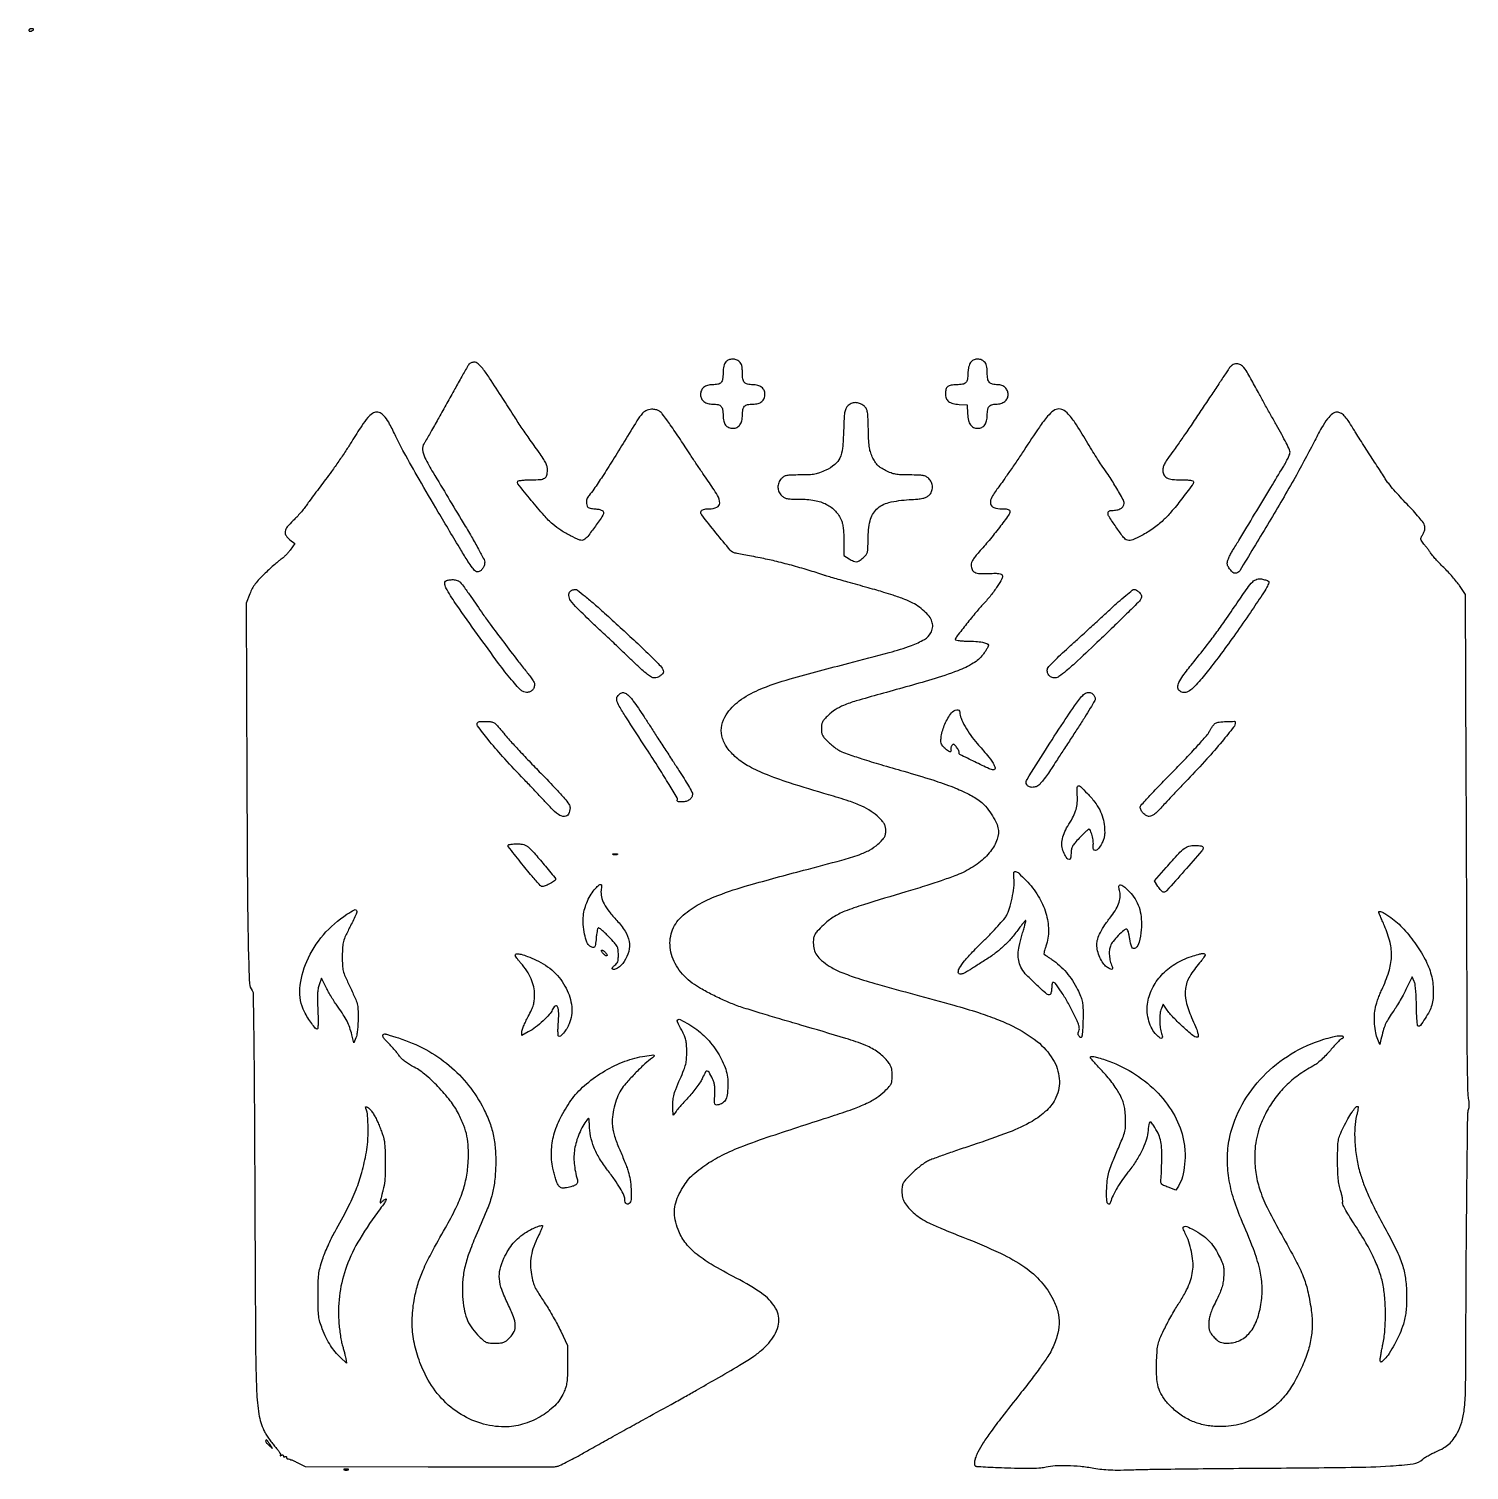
# Model space of a CAD drawing. Extents: x 0 to 894, y 129 to 1024.
import ezdxf

# ---------------------------------------------------------------- set-up
doc = ezdxf.new("R2010")
doc.units = 0

msp = doc.modelspace()

# ---------------------------------------------------------------- linework, layer by layer
for points in [[(0, 1023.031385, 0.184534), (0.122486, 1022.710807, 0.147206), (0.440625, 1022.516384, 0.100118), (0.925634, 1022.488865, 0.055937), (1.5, 1022.638374, 0.026838), (2.676766, 1023.163986, 0.281355), (2.940503, 1023.595573, 0.374586), (2.657343, 1023.920502, 0.034305), (1.5, 1024, 0.062722), (0.926468, 1023.92777, 0.08088), (0.440625, 1023.715469, 0.098158), (0.115494, 1023.400789, 0.152681)], [(273.249786, 815.75, 0.038609), (272.575074, 814.753479, 0.000489), (268.798117, 808.110937, 0.001429), (264.455651, 800.405219, 0.000936), (259.492549, 791.5, -0.000838), (254.503465, 782.54404, -0.001225), (250.078263, 774.676826, -0.000585), (246.288173, 767.995428, -0.022066), (245.365208, 766.527494, 0.184514), (244.433312, 762.727551, 0.083874), (245.928626, 757.749141, 0.019984), (250.947131, 748.543272, 0.000886), (269.662446, 717.380784, -0.004458), (274.817605, 708.65642, -0.006815), (279.11662, 700.991496, -0.003496), (282.588515, 694.490611, -0.121476), (283, 692.821914, -0.075488), (282.677647, 690.69896, -0.083392), (281.741706, 688.846261, -0.089296), (280.317535, 687.496723, -0.104189), (278.584755, 686.819154, -0.240145), (277.249057, 687.241489, -0.036173), (275.337363, 689.417297, -0.021876), (272.633468, 693.329035, -0.004455), (268.215604, 700.5, -0.00225), (254.197993, 723.951553, -0.003432), (242.264217, 744.44204, -0.003574), (232.880402, 761.08617, -0.01665), (227.861886, 770.894661, 0.010521), (224.011558, 778.65302, 0.045899), (221.233144, 782.955061, 0.085886), (218.730216, 785.214294, 0.141666), (216.012777, 786, 0.151722), (213.294889, 785.155841, 0.065899), (210.455571, 782.594867, 0.031971), (206.725653, 777.59948, 0.005618), (200.43444, 767.702013, -0.007375), (196.796936, 762.023613, -0.004696), (192.405652, 755.519718, -0.004717), (187.977024, 749.219575, -0.008733), (184.244377, 744.202013, 0.002396), (180.83477, 739.737968, 0.002292), (177.416839, 735.174966, 0.00227), (174.436593, 731.119705, 0.008218), (172.594698, 728.5, -0.018932), (170.929928, 726.236864, -0.009926), (168.699428, 723.544958, -0.009859), (166.300717, 720.872692, -0.014911), (164.100322, 718.653049, 0.030889), (160.4718, 714.751104, 0.129521), (159.148597, 711.863928, 0.190273), (159.670089, 709.342159, 0.081875), (162.034482, 706.770117), (165.068963, 704.395278), (162.181125, 700.408734, -0.019691), (160.880726, 698.754773, -0.01589), (159.360872, 697.081691, -0.016178), (157.857088, 695.625793, -0.039227), (156.635526, 694.680757, 0.029235), (155.178908, 693.59965, 0.005366), (152.63206, 691.420824, 0.00575), (149.70521, 688.802011, 0.005201), (146.738882, 686.02853, 0.012685), (143.076925, 682.35053, 0.028791), (140.549124, 679.351108, 0.035191), (138.707664, 676.493033, 0.031813), (137.214834, 673.308868), (134.929668, 667.5), (135.364787, 556.5, 0.000649), (135.731447, 486.236091, 0.004677), (136.268951, 452.369741, 0.004223), (136.979422, 431.275703, 0.161109), (138.634438, 426.899829, -0.168249), (139.246437, 425.211102, -0.000347), (139.633397, 396.782503, -0.001728), (139.994065, 358.663516, -0.000452), (140.30606, 297.5, 0.000392), (140.76454, 205.437182, 0.008395), (141.378073, 178.238222, 0.029751), (142.801782, 163.879182, 0.071928), (145.965781, 153.719961, 0.026269), (147.149622, 151.542899, 0.013265), (148.85448, 148.924247, 0.013136), (150.763334, 146.305694, 0.019035), (152.594138, 144.10652, -0.015431), (154.207817, 142.19632, -0.024621), (155.451782, 140.458844, -0.021596), (156.288779, 139.026847, -0.314944), (156.219892, 138.476233, 0.05015), (156.032426, 138.221516, 0.533325), (156.078656, 138.124741, 0.150979), (156.298607, 138.158985, 0.017013), (156.75, 138.398692, -0.069688), (157.228325, 138.591428, -0.139046), (157.632812, 138.578305, -0.183333), (157.899154, 138.366691, -0.135003), (158, 138, 0.101261), (158.077418, 137.621649, 0.177706), (158.29375, 137.391936, 0.167455), (158.618194, 137.348919, 0.088621), (159, 137.5, -0.082592), (159.3821, 137.656512, -0.161196), (159.70625, 137.6254, -0.182303), (159.921712, 137.413961, -0.108972), (160, 137.059017, 0.071644), (160.056093, 136.669553, 0.109125), (160.220313, 136.371419, 0.135947), (160.464714, 136.211402, 0.145196), (160.75, 136.205388, -0.152982), (161.249727, 136.187234, -0.008267), (162.748437, 135.629173, -0.012275), (164.529922, 134.881142, -0.0086), (166.5, 133.955388), (171.5, 131.5), (248, 131.200113, 0.000706), (277.546635, 131.126015, 0.001109), (302.936749, 131.154517, 0.000268), (325.168564, 131.240693, 0.044154), (327.593187, 131.466008, 0.062953), (329.450745, 132.054184, 0.006624), (333.569127, 134.021479, 0.008114), (338.424468, 136.519135, 0.006423), (343.593187, 139.370982, -0.001701), (350.199303, 143.097733, -0.000565), (359.905499, 148.515513, -0.000563), (370.673557, 154.494186, -0.00064), (381, 160.195202, 0.000206), (398.708025, 169.951355, 0.001552), (407.060512, 174.59147, 0.002058), (414.478649, 178.782896, 0.000521), (426.5, 185.657287, 0.003214), (441.24631, 194.236722, 0.016177), (449.297498, 199.348676, 0.028063), (454.689261, 203.483128, 0.032061), (459.33462, 208.027281, 0.112356), (465.167953, 218.491824, 0.189144), (464.285336, 228.370429, 0.121982), (455.969561, 238.128934, 0.036502), (439.177758, 248.408282, -0.013633), (423.632276, 256.973788, -0.041079), (413.739235, 263.932241, -0.059397), (407.30745, 270.739472, -0.068959), (403.03321, 278.55058, -0.038477), (401.256798, 284.589868, -0.061025), (400.78751, 289.954261, -0.063283), (401.628647, 295.132298, -0.045083), (403.79732, 300.600986, -0.02203), (406.799381, 305.946661, -0.039413), (409.784388, 310.00194, -0.038805), (413.401559, 313.57962, -0.020641), (418.375757, 317.448594, -0.035583), (428.970102, 323.924364, -0.025832), (441.560958, 329.63581, -0.013507), (460.909588, 336.637122, -0.002251), (498.5, 348.914144, 0.008286), (511.413377, 353.304842, 0.024352), (520.084042, 356.899569, 0.034808), (526.371831, 360.427422, 0.0476), (531.433941, 364.48769, 0.014752), (534.134192, 367.271562, 0.075784), (535.326051, 369.054063, 0.086973), (535.852459, 370.997007, 0.022772), (536, 374.234852, 0.022603), (535.865929, 377.199095, 0.06024), (535.423802, 379.265999, 0.063038), (534.515247, 381.113826, 0.026629), (532.869773, 383.34182, 0.067638), (527.090485, 388.686531, 0.055033), (519.688828, 392.742816, 0.02439), (507.223324, 397.188797, 0.002926), (479.194739, 405.491137, -0.001419), (466.176094, 409.304756, -0.001768), (454.100834, 412.925754, -0.001433), (443.983416, 416.030378, -0.013495), (439.68044, 417.492685, -0.016635), (432.359373, 420.483639, -0.011994), (424.395263, 424.282749, -0.012067), (417.071585, 428.219479, -0.028976), (411.90435, 431.570214, -0.085831), (402.817453, 441.010482, -0.108315), (398.339725, 452.244253, -0.120929), (399.200818, 463.378535, -0.126248), (405.127888, 472.645153, -0.058156), (415.004525, 479.913229, -0.03849), (427.752213, 485.934581, -0.022184), (447.088263, 492.341887, -0.004824), (481, 501.580221, 0.002236), (504.790331, 507.929148, 0.018327), (515.513351, 511.268659, 0.040996), (521.99584, 514.16751, 0.057528), (527.160591, 517.834294, 0.014372), (529.839031, 520.385394, 0.063165), (531.165908, 522.113398, 0.088044), (531.795786, 523.822805, 0.044381), (532, 526.118985, 0.04345), (531.805249, 528.355835, 0.076824), (531.211412, 530.106438, 0.059633), (530.003304, 531.874191, 0.017492), (527.749224, 534.276316, 0.049606), (522.973404, 538.162645, 0.039581), (517.159216, 541.375416, 0.026859), (509.035634, 544.54488, 0.008312), (496.5, 548.445438, -0.005849), (472.203877, 555.874286, -0.020033), (456.685775, 561.512379, -0.030869), (446.044125, 566.656487, -0.058246), (438.339921, 572.254321, -0.060952), (433.003093, 578.535019, -0.093687), (430.260484, 585.09957, -0.104292), (430.253318, 591.688346, -0.091882), (432.870001, 598.054219, -0.091014), (441.037904, 606.738392, -0.058973), (453.060922, 613.569518, -0.031355), (472.683904, 620.426839, -0.006068), (509, 630.140723, 0.004243), (534.13093, 636.764594, 0.021724), (547.872722, 641.161026, 0.039124), (556.019142, 644.909869, 0.143447), (559.957004, 648.919661, 0.083696), (561.036503, 652.129853, 0.101214), (560.89583, 655.299559, 0.088746), (559.467932, 658.4704, 0.050736), (556.75, 661.687214, 0.032917), (552.90205, 664.94193, 0.038378), (548.844916, 667.48296, 0.030588), (543.743539, 669.771303, 0.012175), (536.5, 672.302375, 0.002156), (530.811871, 674.108786, 0.004933), (526.504591, 675.409743, 0.002835), (520.969711, 676.98808, 0.000326), (508.5, 680.458867, -0.001358), (503.685613, 681.809605, -0.001609), (499.14375, 683.113006, -0.001399), (495.317331, 684.23605, -0.010261), (493.5, 684.815787, 0.008952), (483.86548, 687.917062, 0.007236), (473.419255, 690.910101, 0.007347), (463.133197, 693.53522, 0.010745), (454, 695.517204, -0.00001), (448.674765, 696.553656, -0.000013), (443.843453, 697.494211, -0.000009), (439.790406, 698.283447, -0.000141), (438.381966, 698.558146, -0.171119), (435.472531, 700.270099, -0.005389), (426.589219, 711.0508, -0.004168), (417.752388, 722.20274, -0.262855), (417.396958, 724.592073, -0.167), (417.903112, 725.196238, -0.065383), (418.913187, 725.637553, -0.047408), (420.371136, 725.912799, -0.022966), (422.268615, 726, 0.095381), (427.18548, 726.946563, 0.314975), (428.898088, 729.559723, 0.12828), (427.496631, 734.338027, 0.017219), (421.75, 743.20771, -0.002661), (418.467794, 747.96429, -0.001544), (414.573438, 753.7108, -0.001543), (410.704855, 759.495889, -0.002601), (407.5, 764.375494, 0.00279), (404.48977, 768.955012, 0.002306), (401.23261, 773.801843, 0.002328), (398.203805, 778.219861, 0.006244), (395.993992, 781.327635, 0.010708), (393.261096, 784.907615, 0.062232), (391.564603, 786.562777, 0.097515), (389.866649, 787.392106, 0.046617), (387.462302, 787.796831, 0.110363), (383.905593, 787.272976, 0.119445), (381.026721, 785.287188, 0.042761), (377.53175, 780.629452, 0.00372), (369.774288, 768, -0.003459), (362.512125, 756.163083, -0.005413), (356.084166, 746.09129, -0.005242), (350.773682, 738.148876, -0.033672), (347.784796, 734.354148, 0.053942), (346.996964, 733.266092, 0.05184), (346.447639, 732.02042, 0.051937), (346.167043, 730.690688, 0.054573), (346.173528, 729.354148, 0.053433), (346.539374, 727.723136, 0.171827), (347.218136, 726.862413, 0.102943), (348.517141, 726.377089, 0.013138), (351.491319, 726, -0.018493), (353.765922, 725.686827, -0.048986), (355.345896, 725.246668, -0.076146), (356.340563, 724.67506, -0.179409), (356.775563, 723.952927, -0.197343), (356.366688, 721.961991, -0.006688), (351.719901, 715.250845, -0.009799), (346.990769, 708.880243, -0.100945), (344.522599, 706.752709, -0.227415), (342.085111, 706.598991, -0.020478), (336.358399, 709.192144, -0.026532), (330.286254, 712.662354, -0.036548), (325.268357, 716.440007, -0.033457), (319.8665, 721.840439, -0.008647), (311.916861, 731.252812, -0.002546), (303.642786, 741.506403, -0.31687), (303.548151, 743.077909, -0.218419), (304.096404, 743.442728, -0.01164), (306.224545, 743.729136, -0.016506), (308.851541, 743.933105, -0.01112), (311.859017, 744, 0.017785), (317.542218, 744.202217, 0.1171), (320.239373, 745.049186, 0.194796), (321.57033, 746.805027, 0.066056), (322, 750.043171, 0.064569), (321.720467, 752.198741, 0.047101), (320.886616, 754.468604, 0.032647), (319.337828, 757.228022, 0.011174), (316.75, 761.018159, -0.002398), (310.558285, 769.753318, -0.004747), (305.745373, 776.753205, -0.004379), (300.825005, 784.196805, -0.001738), (294.194053, 794.5, 0.002956), (286.002538, 807.160102, 0.021288), (281.762818, 813.064198, 0.045472), (278.889787, 816.109975, 0.182924), (276.538415, 817, 0.048472), (275.587313, 816.907579, 0.042399), (274.626301, 816.632812, 0.044643), (273.796198, 816.229306, 0.089428)], [(432.654988, 817.171259, 0.080975), (431.943699, 816.071177, 0.043434), (431.425193, 814.535154, 0.036417), (431.104924, 812.622829, 0.023288), (431, 810.371259, -0.036091), (430.721882, 806.523225, -0.146483), (429.742364, 804.416401, -0.164157), (427.840413, 803.329211, -0.048507), (424.454988, 803, 0.064068), (421.300447, 802.594124, 0.109368), (418.947161, 801.387484, 0.123807), (417.508621, 799.425935, 0.096905), (417, 796.826247, 0.112357), (417.543283, 794.4391, 0.118302), (419.060971, 792.574012, 0.100558), (421.486582, 791.396968, 0.062918), (424.628741, 791, -0.050295), (427.872124, 790.672923, -0.159986), (429.740551, 789.607365, -0.145582), (430.715882, 787.567943, -0.039259), (431, 783.954988, 0.055127), (431.383765, 780.484851, 0.11037), (432.55331, 778.001467, 0.131735), (434.502416, 776.523293, 0.097024), (437.173753, 776, 0.112583), (439.628138, 776.559737, 0.125776), (441.482383, 778.117369, 0.101507), (442.623442, 780.675564, 0.054362), (443, 784.128741, -0.041726), (443.294266, 787.648742, -0.149672), (444.29229, 789.643294, -0.156681), (446.204148, 790.68496, -0.047045), (449.545012, 791, 0.064068), (452.699553, 791.405876, 0.109368), (455.052839, 792.612516, 0.123807), (456.491379, 794.574065, 0.096905), (457, 797.173753, 0.112357), (456.456717, 799.5609, 0.118302), (454.939029, 801.425988, 0.100558), (452.513418, 802.603032, 0.062918), (449.371259, 803, -0.051901), (446.086847, 803.341852, -0.167059), (444.226898, 804.452925, -0.142169), (443.269077, 806.604638, -0.034104), (443, 810.545012, 0.019921), (442.900562, 813.039874, 0.045793), (442.580723, 814.889864, 0.061302), (442.01677, 816.280909, 0.082087), (441.171259, 817.345012, 0.098833), (439.160895, 818.546094, 0.090726), (436.780187, 818.931652, 0.093083), (434.469372, 818.448699, 0.111349)], [(744.462764, 812.25, 0.001157), (742.844006, 809.827347, 0.000098), (738.693266, 803.58142, 0.00013), (733.745318, 796.128507, 0.000101), (728.358156, 788.005898, -0.001692), (722.842148, 779.746228, -0.001928), (717.503379, 771.875939, -0.001746), (712.921357, 765.226906, -0.010828), (710.484468, 761.874354, 0.007482), (707.035732, 757.195891, 0.032547), (705.221225, 754.270547, 0.054921), (704.30881, 751.988722, 0.067767), (704, 749.720729, 0.122147), (704.66664, 747.032601, 0.155484), (706.480169, 745.252423, 0.092031), (709.820624, 744.277103, 0.025138), (715.328741, 744, -0.009367), (718.803209, 743.934904, -0.02906), (721.136003, 743.711276, -0.041932), (722.608356, 743.354883, -0.322946), (723, 742.81176, -0.163336), (722.267393, 740.628959, -0.003915), (715.654657, 732.028135, -0.009058), (709.051847, 723.88639, -0.029833), (704.29404, 718.872189, -0.034129), (697.950901, 713.703283, -0.032928), (690.889637, 709.377036, -0.030256), (684.497717, 706.496776, -0.233205), (681.32292, 706.800425, -0.095609), (679.194928, 708.759973, -0.00812), (674.85598, 714.841481, -0.006314), (670.613352, 721.166477, -0.145568), (670, 723.228587, -0.098332), (670.155497, 724.011619, -0.138317), (670.593638, 724.568123, -0.10976), (671.345805, 724.895311, -0.047952), (672.4349, 725, 0.049395), (675.463148, 725.29989, 0.079944), (677.882975, 726.202348, 0.105622), (679.439819, 727.587142, 0.159676), (680, 729.29654, 0.128652), (679.372464, 731.695065, 0.005114), (674.823252, 739.603253, 0.009526), (670.137161, 747.224135, 0.032594), (666.685895, 751.90315, -0.033343), (665.845867, 753.045584, -0.001787), (663.440767, 756.849675, -0.002791), (660.619423, 761.403919, -0.00203), (657.530018, 766.5, 0.005989), (650.398166, 778.056834, 0.033073), (646.086386, 783.958077, 0.067491), (642.753754, 786.994309, 0.152188), (639.526169, 788, 0.159698), (636.187717, 786.905807, 0.058181), (632.499501, 783.472132, 0.026773), (627.335556, 776.698446, 0.004029), (617.833622, 762.5, -0.00263), (613.427076, 755.875411, -0.002519), (608.887985, 749.201631, -0.002494), (604.823891, 743.353204, -0.009061), (602.155852, 739.697042, 0.030609), (597.845559, 733.222158, 0.170184), (597.072732, 729.181755, 0.285451), (599.097653, 726.798365, 0.077762), (604.2, 726, -0.013392), (606.733628, 725.932129, -0.074404), (608.0635, 725.659647, -0.164808), (608.735792, 725.118974, -0.144877), (608.98478, 724.25, -0.157184), (608.271774, 722.102121, -0.004708), (602.54368, 714.436656, -0.010019), (596.161812, 706.401128, -0.012308), (589.87504, 699.172895, 0.015733), (587.655689, 696.585624, 0.034375), (586.162516, 694.44383, 0.045736), (585.285257, 692.621662, 0.089558), (585, 691.041857, 0.106119), (585.593161, 688.278531, 0.178624), (587.235258, 686.606653, 0.100274), (590.374788, 685.835081, 0.021495), (596.012667, 685.845675, -0.007892), (599.994624, 685.961497, -0.03749), (602.268322, 685.821143, -0.074397), (603.609135, 685.428147, -0.195109), (604.281381, 684.709116, -0.221897), (604.133333, 682.606976, -0.018396), (601.225225, 677.797242, -0.022976), (597.281085, 672.348335, -0.019652), (592.65181, 666.98197, 0.014381), (588.12809, 661.848363, 0.005664), (582.186724, 654.534797, 0.002658), (576.301511, 647.038802, 0.08115), (575.166667, 644.953247, 0.444334), (575.379533, 644.563479, 0.020692), (577.033999, 644.239662, 0.022305), (579.312547, 643.994235, 0.011641), (582.166667, 643.881685, -0.011318), (587.874738, 643.660288, -0.029558), (591.949543, 643.166883, -0.038935), (594.686215, 642.446399, -0.23269), (595.692144, 641.426075, -0.193887), (595.651268, 640.76734, -0.017035), (594.86567, 639.25488, -0.020351), (593.757808, 637.463325, -0.014401), (592.377102, 635.542839, -0.094798), (586.313383, 630.120196, -0.043263), (576.726749, 625.44027, -0.021381), (560.541294, 619.9882, -0.003444), (528.5, 610.938482, 0.004444), (513.545284, 606.682365, 0.025627), (505.786627, 603.960523, 0.047177), (500.685621, 601.285884, 0.049097), (496.25, 597.733136, 0.017456), (493.959609, 595.335127, 0.062835), (492.764227, 593.595446, 0.079547), (492.186307, 591.838402, 0.039773), (492, 589.5, 0.039519), (492.185219, 587.160259, 0.080429), (492.76116, 585.413571, 0.063657), (493.954808, 583.69169, 0.017532), (496.25, 581.316949, 0.015047), (498.097171, 579.639506, 0.012992), (500.132812, 577.989294, 0.01318), (502.05723, 576.589512, 0.036604), (503.5, 575.74546, 0.031436), (508.078529, 573.845707, 0.005194), (517.157276, 570.836414, 0.005086), (528.884593, 567.215035, 0.002853), (543.205482, 563.040647, -0.006949), (561.148005, 557.650735, -0.01741), (574.032472, 553.08524, -0.023681), (583.598654, 548.782161, -0.043592), (590.837829, 544.271869, -0.05977), (593.956009, 541.286063, -0.025293), (597.407695, 536.621999, -0.024936), (600.328301, 531.71272, -0.07248), (601.649461, 528.002693, -0.133448), (601.15983, 520.806297, -0.082752), (597.085774, 513.320195, -0.067486), (589.817008, 506.236452, -0.046373), (579.962289, 500.261262, -0.02434), (574.820469, 498.064825, -0.006452), (566.409457, 495.069343, -0.006061), (556.097398, 491.685115, -0.00431), (544.462289, 488.132233, 0.002468), (518.109099, 480.19107, 0.021255), (506.52568, 476.092001, 0.047205), (499.400754, 472.410126, 0.050493), (493.265911, 467.527708, 0.008335), (489.448767, 463.676988, 0.060893), (487.894423, 461.601124, 0.095619), (487.209476, 459.604151, 0.034954), (487, 456.611355, 0.064962), (487.548712, 452.405816, 0.08566), (489.159121, 448.897964, 0.0697), (492.141922, 445.634286, 0.02935), (496.946176, 442.113185, 0.044235), (503.570084, 438.619289, 0.019054), (512.927545, 435.109259, 0.011749), (526.912054, 430.825273, 0.00292), (550, 424.487043, -0.002763), (574.235123, 417.842068, -0.010002), (589.54394, 413.22133, -0.015253), (600.793641, 409.195681, -0.019655), (610.845579, 404.785455, -0.053812), (625.910981, 395.334375, -0.089955), (635.787075, 384.154829, -0.114051), (639.70063, 372.22659, -0.132623), (637.641754, 360.5, -0.092819), (631.89499, 352.494659, -0.061138), (622.783902, 345.697603, -0.038764), (608.558584, 338.977383, -0.01143), (585.815719, 330.907176, 0.002708), (576.433486, 327.761081, 0.003471), (567.834228, 324.758816, 0.002683), (560.661409, 322.155089, 0.029551), (557.860909, 320.929041, 0.036118), (555.822824, 319.696387, 0.013451), (553.14251, 317.688024, 0.013247), (550.327077, 315.333673, 0.015617), (547.79519, 312.95519, 0.009471), (544.305411, 309.330642, 0.06268), (542.843074, 307.292308, 0.092163), (542.195859, 305.294664, 0.032389), (542, 302.27428, 0.057086), (542.431222, 298.509658, 0.07314), (543.704479, 295.266586, 0.05936), (546.091254, 292.052311, 0.024694), (550, 288.306477, 0.039543), (554.039101, 285.326132, 0.026357), (559.07769, 282.547658, 0.015294), (566.631849, 279.168195, 0.003291), (579.92775, 273.803724, -0.014235), (603.272825, 263.78523, -0.042969), (618.287551, 255.193691, -0.061128), (628.46229, 246.129786, -0.06389), (635.968644, 235, -0.055265), (638.783196, 227.41544, -0.070042), (639.56623, 219.990009, -0.064976), (638.27442, 212.21091, -0.039854), (634.873932, 203.546535, -0.036116), (632.659067, 199.730257, -0.00659), (627.967912, 193.035971, -0.006768), (622.050618, 185.054469, -0.005016), (615.303456, 176.388202, 0.002432), (604.093265, 162.142004, 0.00867), (597.122186, 152.866399, 0.013402), (592.446462, 146.037028, 0.025792), (589.140754, 140.289838, 0.027591), (587.812627, 137.277324, 0.050013), (587.120552, 134.677069, 0.068545), (587.074812, 132.715091, 0.236946), (587.75, 131.682005, 0.117594), (588.373809, 131.494156, 0.000847), (593.860937, 131.182758, 0.003167), (600.162949, 130.875847, 0.002016), (607.5, 130.594735, 0.004257), (616.43865, 130.364536, 0.009825), (623.15863, 130.380782, 0.012466), (628.187908, 130.617319, 0.040024), (631.5, 131.124444, -0.044003), (637.16628, 131.946018, -0.020147), (644.641929, 132.063785, -0.019091), (652.900595, 131.545174, -0.019251), (661.072423, 130.398687, 0.018451), (666.075425, 129.688619, 0.016193), (671.340159, 129.310461, 0.012764), (677.666526, 129.223175, 0.005551), (686.072423, 129.415121, -0.004822), (695.976573, 129.655711, -0.000651), (716.768149, 129.933083, -0.000751), (741.409023, 130.192684, -0.000633), (767.5, 130.395336, 0.001412), (820.836383, 130.892769, 0.011392), (845.322177, 131.748479, 0.021221), (859.387222, 133.161838, 0.150763), (865.510088, 136.058288, -0.045975), (866.668028, 136.937185, -0.011861), (868.68925, 138.131367, -0.011969), (871.069477, 139.388709, -0.011924), (873.510088, 140.532353, 0.023986), (878.282707, 142.910756, 0.054184), (881.568589, 145.249378, 0.055845), (884.215936, 148.193252, 0.026918), (886.944216, 152.477821, 0.061558), (889.572531, 158.867626, 0.038342), (891.109419, 166.83193, 0.022772), (891.905101, 178.438528, 0.00537), (892.141753, 197.879355, -0.001098), (892.336798, 251.623663, -0.001303), (892.764726, 302.384095, -0.000171), (893.30862, 350.184575, -0.085858), (893.85518, 353.13755, 0.067795), (894.113516, 354.298626, 0.022446), (894.18114, 356.046796, 0.021881), (894.082734, 358.014199, 0.023182), (893.812937, 359.9275, -0.040638), (893.466995, 363.203393, -0.001366), (893.190164, 376.228703, -0.002577), (892.984476, 391.618319, -0.001792), (892.90407, 409, 0.000513), (892.854229, 433.104491, 0.000127), (892.721835, 472.65235, 0.00013), (892.547006, 517.937185, 0.00013), (892.348763, 563.19949), (891.839792, 672.898981), (888.674918, 677.69949, 0.023014), (887.01135, 679.986443, 0.009129), (884.528876, 682.974938, 0.009012), (881.727511, 686.108712, 0.011178), (879.005022, 688.917321, -0.005329), (876.404561, 691.537992, -0.006054), (873.970225, 694.105586, -0.005539), (871.954787, 696.332553, -0.033276), (871, 697.567943, 0.009473), (870.225064, 698.675785, 0.003408), (869.081903, 700.223565, 0.003379), (867.805873, 701.903052, 0.004003), (866.576693, 703.472231, -0.011809), (864.750756, 705.879724, -0.113806), (864.255424, 707.055795, -0.151629), (864.40216, 708.187187, -0.025912), (865.419633, 710.133236, 0.037367), (866.138649, 711.58863, 0.047169), (866.567746, 713.027105, 0.051054), (866.698428, 714.419053, 0.059444), (866.529995, 715.736514, 0.103275), (865.790966, 717.259704, 0.008699), (863.046731, 720.688567, 0.011267), (859.578603, 724.683914, 0.008472), (855.593107, 728.924886, -0.006887), (851.451901, 733.30364, -0.00728), (847.51013, 737.715435, -0.006997), (844.224373, 741.611385, -0.032588), (842.513741, 744, 0.003234), (840.980219, 746.430825, 0.000793), (838.425265, 750.409375, 0.000812), (835.48316, 754.958594, 0.000811), (832.525144, 759.5, -0.001779), (829.532031, 764.114797, -0.001633), (826.484567, 768.884375, -0.001631), (823.793509, 773.15736, -0.005374), (822.058398, 776, 0.014545), (818.994501, 780.818597, 0.045394), (816.561573, 783.789467, 0.071986), (814.391301, 785.4399, 0.127292), (812.226896, 786, 0.168372), (809.343202, 785.000603, 0.061575), (806.262661, 781.890191, 0.036655), (802.60811, 776.364171, 0.010261), (797.725795, 767.221873, -0.011435), (785.266702, 744.022988, -0.006243), (768.985041, 716.119921, -0.001292), (751.73923, 687.562065, -0.261993), (748.962739, 686, -0.176639), (747.498456, 686.533959, -0.051274), (745.800362, 688.288691, -0.051322), (744.438601, 690.441627, -0.115872), (744, 692.308828, -0.082911), (744.205632, 693.540386, -0.018476), (744.975377, 695.537783, -0.018697), (746.04939, 697.806321, -0.01709), (747.320433, 700.058828, 0.000877), (751.156031, 706.369058, 0.000074), (761.003231, 722.639067, 0.000108), (771.08749, 739.314501, 0.000255), (778.611635, 751.776937, 0.01175), (780.291956, 754.717404, 0.014536), (781.710918, 757.534577, 0.012906), (782.762378, 759.942522, 0.096774), (783, 761.158736, 0.111089), (782.689317, 762.539836, 0.005023), (780.550043, 766.939391, 0.008201), (777.854991, 772.128364, 0.005761), (774.659721, 777.881799, -0.001427), (771.113937, 784.138, -0.001167), (767.355888, 790.849653, -0.001178), (763.92727, 797.040888, -0.0031), (761.507491, 801.5, 0.005096), (756.874964, 809.955988, 0.040707), (754.392456, 813.641761, 0.09875), (752.324641, 815.382822, 0.126406), (749.922402, 816, 0.063012), (748.354388, 815.801604, 0.087758), (747.069326, 815.217243, 0.068935), (745.853516, 814.108206, 0.025576)], [(584.556704, 816.777494, 0.069138), (583.95693, 815.605352, 0.027469), (583.456402, 813.864541, 0.026506), (583.114334, 811.896003, 0.029771), (583, 809.977494, -0.041475), (582.697709, 806.339525, -0.156561), (581.662394, 804.333305, -0.156076), (579.650624, 803.300908, -0.041143), (576, 803, 0.038237), (572.531276, 802.734345, 0.12999), (570.470438, 801.8352, 0.159667), (569.364337, 800.162311, 0.066985), (569, 797.454988, 0.093905), (569.526763, 794.674939, 0.134175), (571.020858, 792.673549, 0.105925), (573.62969, 791.407858, 0.044452), (577.507242, 790.814706), (582.5, 790.5), (582.810518, 785.011869, 0.038909), (583.364794, 780.90951, 0.097746), (584.553996, 778.1504, 0.134394), (586.425362, 776.568444, 0.109079), (589, 776, 0.106536), (591.553859, 776.550403, 0.128297), (593.457857, 778.08928, 0.10483), (594.618048, 780.63946, 0.054569), (595, 784.128741, -0.039585), (595.267758, 787.505515, -0.129403), (596.165019, 789.538538, -0.157705), (597.823006, 790.636582, -0.068136), (600.477494, 791, 0.07202), (603.43905, 791.428808, 0.094696), (605.860578, 792.678464, 0.10767), (607.437275, 794.584795, 0.119698), (608, 796.901716, 0.100021), (607.520751, 799.273503, 0.102948), (606.160249, 801.245468, 0.100417), (604.093756, 802.545461, 0.090588), (601.605518, 803, -0.054128), (598.302939, 803.358575, -0.157388), (596.344488, 804.502166, -0.142187), (595.307649, 806.661899, -0.041299), (595, 810.380196, 0.018793), (594.902516, 812.972897, 0.045433), (594.585977, 814.862577, 0.061979), (594.023212, 816.269222, 0.082904), (593.171259, 817.345012, 0.10039), (591.038458, 818.610333, 0.10062), (588.582987, 818.9433, 0.105037), (586.276598, 818.29233, 0.119409)], [(508.265099, 789.75, 0.087482), (507.12831, 787.986104, 0.059625), (506.469991, 785.686818, 0.028473), (506.087034, 781.975261, 0.00429), (505.808035, 774.5, -0.017401), (505.111907, 763.556095, -0.081804), (503.488002, 757.489921, -0.119285), (500.326808, 753.435709, -0.057365), (494.694662, 749.932155, -0.019774), (490.921459, 748.326456, -0.044784), (487.936593, 747.489792, -0.03647), (484.496527, 747.106809, -0.009471), (478.924314, 747.000789, 0.00599), (473.252157, 746.932362, 0.042652), (470.523025, 746.632884, 0.085821), (468.75565, 745.955968, 0.070018), (467.174314, 744.685549, 0.093671), (465.580556, 742.18473, 0.098801), (465.048892, 739.322074, 0.100609), (465.658289, 736.51632, 0.100888), (467.314451, 734.174314, 0.066861), (468.924557, 733.023225, 0.072965), (470.735117, 732.379763, 0.041154), (473.396059, 732.076337, 0.00782), (478.276939, 732, -0.041681), (487.805981, 731.204257, -0.075411), (495.227048, 728.768326, -0.090105), (500.70273, 724.627886, -0.087209), (504.446952, 718.782119, -0.046956), (505.12112, 716.616904, -0.021737), (505.604343, 713.706629, -0.018537), (505.9027, 710.163185, -0.011733), (506, 706.01742), (506, 696.970603), (509.25, 694.98904, 0.02667), (512.026589, 693.493016, 0.128177), (513.777132, 693.163766, 0.130376), (515.449963, 693.733652, 0.027976), (517.923275, 695.588894, 0.041941), (519.744497, 697.40263, 0.11118), (520.591623, 699.021205, 0.059284), (520.931675, 701.394855, 0.005966), (521, 707.121012, -0.05593), (522.288646, 718.605222, -0.146058), (526.328324, 725.76741, -0.134581), (533.883033, 729.890921, -0.044529), (546.5, 731.708516, 0.007283), (551.850771, 732.076381, 0.031312), (555.008325, 732.540079, 0.053682), (557.121363, 733.230189, 0.079125), (558.75, 734.299216, 0.107675), (560.417455, 736.647298, 0.102632), (560.99466, 739.517957, 0.101279), (560.383765, 742.412576, 0.102038), (558.685549, 744.825686, 0.069899), (557.034725, 745.990864, 0.073417), (555.153739, 746.631952, 0.038921), (552.317525, 746.928288, 0.006576), (546.864864, 747, -0.009086), (541.380899, 747.099666, -0.036451), (538.048154, 747.465104, -0.04768), (535.264215, 748.257723, -0.02405), (531.929315, 749.75, -0.022846), (529.02322, 751.392862, -0.053642), (527.067204, 752.934235, -0.056244), (525.538606, 754.809683, -0.027354), (524.009667, 757.5, -0.032945), (522.660374, 760.725187, -0.04308), (521.887715, 763.825267, -0.027201), (521.457051, 767.960683, -0.005695), (521.180401, 775.23977, 0.003446), (520.910308, 783.301481, 0.038367), (520.534721, 786.494759, 0.097542), (519.761681, 788.384803, 0.080565), (518.285875, 789.98977, 0.076632), (515.693644, 791.451872, 0.096425), (512.981561, 791.912766, 0.102593), (510.423372, 791.318114, 0.098044)], [(266.480406, 681.369145, -0.12978), (267.8337, 680.393743, -0.011903), (270.410654, 677.103028, -0.008458), (274.400594, 671.556839, -0.001368), (281.950595, 660.614687, 0.009507), (286.378666, 654.415479, 0.001727), (294.847414, 643.105556, 0.001771), (303.403187, 631.844483, 0.008811), (308.341274, 625.622846, -0.009529), (310.508911, 622.883714, -0.013222), (312.337749, 620.34327, -0.009713), (313.750022, 618.178633, -0.140579), (314, 617.307104, -0.085596), (313.638357, 615.210089, -0.102591), (312.600029, 613.501303, -0.106619), (311.004794, 612.391399, -0.099184), (309.051105, 612, -0.104774), (307.271923, 612.376962, -0.068884), (305.486583, 613.484189, -0.037713), (303.2428, 615.651502, -0.008108), (299.711988, 619.75, -0.01476), (291.657593, 630.013237, -0.003297), (278.551273, 648.016147, -0.003023), (265.712119, 666.128899, -0.019227), (259.60703, 675.608889, -0.032788), (258.927712, 676.952393, -0.03541), (258.449773, 678.339586, -0.037941), (258.21827, 679.575529, -0.119495), (258.325645, 680.406235, -0.211378), (259.327106, 681.412448, -0.063487), (261.472751, 681.947401, -0.057022), (264.061986, 681.956761, -0.064113)], [(769.25, 681.323386, -0.344797), (769.749646, 680.053173, -0.054292), (768.636636, 677.404256, -0.020453), (765.719353, 672.615542, -0.002117), (758.347548, 661.659944, -0.004865), (749.09976, 648.322305, -0.006138), (740.273462, 636.172473, -0.006774), (732.278202, 625.743904, -0.01354), (725.626882, 617.761861, -0.029941), (721.999353, 614.107052, -0.087584), (718.991889, 612.244248, -0.144497), (716.438631, 612.00655, -0.148891), (714.2, 613.2, -0.197496), (713.293342, 615.3721, -0.115159), (713.929562, 618.166576, -0.047736), (716.499218, 622.371352, -0.007927), (722.319163, 629.87314, 0.002708), (730.929648, 640.735855, 0.007364), (736.872023, 648.550901, 0.007464), (742.537072, 656.478536, 0.002848), (750.198576, 667.681393, -0.005563), (756.508056, 676.800632, -0.044772), (759.812095, 680.676916, -0.111655), (762.419736, 682.28665, -0.136312), (765.271509, 682.457134, -0.007587), (766.562582, 682.159711, -0.009005), (767.771943, 681.83851, -0.008008), (768.780148, 681.533662, -0.055638)], [(357.355319, 661.301103, -0.001647), (376.821332, 643.460694, -0.00962), (386.849485, 633.845369, -0.012243), (392.796328, 627.622071, -0.173209), (393.964565, 624.821429, -0.198785), (393.539905, 623.622001, -0.060717), (392.059315, 622.331843, -0.057924), (390.142994, 621.334739, -0.091266), (388.3244, 621, -0.135741), (386.623527, 621.470424, -0.028813), (384.057641, 623.215603, -0.02083), (380.575128, 626.128349, -0.006611), (375.628189, 630.75, 0.000994), (370.668029, 635.489471, 0.000417), (363.975733, 641.847968, 0.000413), (356.808186, 648.635399, 0.000537), (350.23236, 654.838827, -0.005509), (340.37652, 664.323497, -0.045242), (336.349215, 669.074457, -0.135533), (335.232926, 672.197338, -0.218185), (336.2, 674.8, -0.065155), (336.798198, 675.25975, -0.039118), (337.607187, 675.6475, -0.038547), (338.487833, 675.911927, -0.053713), (339.305319, 676, -0.168382), (340.545217, 675.570262, -0.004039), (345.373335, 671.702963, -0.008358), (351.00174, 666.960858, -0.005425)], [(689.498544, 674.001608, -0.042029), (690.296593, 672.955208, -0.086225), (690.692632, 672.006667, -0.097412), (690.720412, 671.058349, -0.065739), (690.403532, 670.020054, -0.089204), (689.485807, 668.694151, -0.001222), (682.496671, 661.710903, -0.003405), (674.304154, 653.675419, -0.002229), (664.755347, 644.518446, -0.001901), (651.099533, 631.637817, -0.01218), (644.00325, 625.312327, -0.019777), (639.51428, 621.798654, -0.157425), (637.040531, 621, -0.10707), (634.831588, 621.478511, -0.122982), (633.14545, 622.818183, -0.125993), (632.31316, 624.76496, -0.115679), (632.480965, 626.940025, -0.114867), (633.157035, 628.078016, -0.004773), (636.486653, 631.482092, -0.008054), (640.563986, 635.44209, -0.005612), (645.286364, 639.784174, 0.00148), (650.933326, 644.890915, 0.000793), (657.877869, 651.228719, 0.000789), (664.943285, 657.717927, 0.001235), (671, 663.326066, -0.005292), (676.289056, 668.144286, -0.008002), (681.00291, 672.214544, -0.003776), (685.065889, 675.559035, -0.162957), (686.095012, 675.944145, -0.097715), (686.834892, 675.82489, -0.041026), (687.752743, 675.396565, -0.038555), (688.688702, 674.762131, -0.040637)], [(373.646408, 608.715359, -0.025378), (375.260375, 606.655188, -0.003435), (378.391107, 602.146382, -0.003953), (382.024814, 596.744557, -0.003323), (385.791402, 590.965359, 0.000717), (389.963621, 584.490257, 0.000456), (394.838168, 576.964002, 0.000458), (399.63448, 569.588123, 0.00085), (403.541402, 563.614221, -0.00594), (406.782228, 558.54696, -0.008587), (409.515287, 553.987007, -0.005024), (411.698992, 550.107941, -0.126336), (412, 548.93565, -0.126325), (411.506286, 547.012698, -0.105809), (410.124013, 545.415773, -0.091652), (408.01528, 544.361277, -0.070341), (405.459956, 544, -0.019826), (403.814828, 544.065257, -0.097911), (402.926354, 544.315452, -0.222257), (402.569474, 544.771791, -0.149269), (402.616591, 545.443234, 0.230327), (402.518729, 546.57371, 0.001663), (397.482698, 554.928842, 0.005555), (391.319957, 564.827192, 0.00295), (383.478864, 576.956464, -0.001034), (370.57765, 596.746461, -0.017285), (366.541493, 603.46334, -0.058606), (365.04429, 607.111541, -0.216385), (365.416711, 609.51323, -0.092643), (367.166733, 611.336881, -0.181424), (369.083602, 611.851525, -0.14118), (371.221018, 611.004858, -0.049502)], [(660.8, 610.8, -0.056371), (661.259462, 610.223352, -0.038822), (661.6475, 609.482612, -0.039117), (661.912534, 608.700556, -0.062218), (662, 608.000381, -0.131533), (661.708513, 606.911514, -0.002932), (658.945696, 602.185226, -0.00643), (655.586903, 596.678691, -0.004279), (651.602371, 590.450381, -0.000006), (647.158096, 583.632855, -0.000005), (642.401171, 576.336051, -0.000005), (638.022376, 569.619546, -0.000012), (634.880064, 564.800005, -0.009242), (632.302438, 561.002081, -0.011896), (629.788028, 557.614769, -0.009781), (627.57786, 554.892294, -0.094765), (626.426935, 553.960897, -0.080473), (624.089927, 553.158333, -0.097106), (621.773667, 553.212564, -0.121832), (620.021787, 554.079406, -0.183708), (619.20627, 555.552959, -0.176632), (619.70523, 557.922451, -0.00118), (631.059095, 576.049804, -0.005195), (642.255177, 593.428667, -0.010071), (651.622915, 607.038204, -0.037526), (654.245644, 610.164663, -0.102546), (656.625754, 611.770023, -0.159077), (658.797338, 611.929949, -0.136692)], [(578.009769, 599.690983, 0.097516), (578.739967, 596.067892, 0.028116), (581.234422, 590.897507, 0.027468), (584.729592, 585.330651, 0.028111), (588.789044, 580.225409, -0.008815), (595.079599, 572.91209, -0.032765), (598.644453, 567.994157, -0.080902), (599.867487, 565.103531, -0.486021), (599.000384, 564, -0.109257), (596.246045, 564.609131, -0.004776), (587.307709, 568.870226, -0.002312), (577.987867, 573.476448, -0.379048), (577.593214, 574.457359, 0.157295), (577.610164, 575.02068, 0.035792), (577.27532, 575.928099, 0.033657), (576.718366, 576.9664, 0.027245), (575.989617, 578, 0.016464), (574.865288, 579.330758, 0.128643), (574.192761, 579.771837, 0.256529), (573.628601, 579.670558, 0.076245), (573.017863, 579, 0.052997), (572.670384, 578.333621, 0.045357), (572.448405, 577.573437, 0.047585), (572.375806, 576.837704, 0.088869), (572.47912, 576.25, -0.224786), (572.39836, 575.36434, -0.349431), (571.717832, 575.104058, -0.090274), (570.221989, 575.896344, -0.02957), (568.349881, 577.55921, -0.034641), (566.963376, 579.152403, -0.099225), (566.329208, 580.4683, -0.081621), (566.186894, 582.07395, -0.018595), (566.492122, 584.796036, -0.066752), (568.678725, 592.338884, -0.060764), (572.824793, 599.305361, -0.188729), (576.122892, 601.280121, -0.462491)], [(288.407901, 593.396968, -0.100393), (289.270392, 592.848359, -0.01086), (290.943409, 591.165405, -0.012979), (292.859227, 589.045027, -0.010118), (294.832664, 586.646968, 0.017033), (297.762664, 583.18521, 0.002911), (303.593925, 576.828081, 0.003172), (310.535629, 569.442762, 0.002824), (317.842976, 561.852883, -0.002648), (327.61581, 551.70932, -0.015335), (332.580381, 546.170971, -0.026259), (335.304866, 542.569543, -0.149894), (336, 540.302883, -0.123612), (335.039368, 536.476572, -0.274691), (332.559172, 534.980793, -0.160748), (328.79369, 536.196283, -0.049521), (324.290073, 540.226411, 0.003574), (321.603152, 543.11634, 0.000764), (316.893894, 548.094079, 0.000799), (311.419813, 553.844125, 0.000761), (305.838076, 559.670747, -0.007465), (294.077823, 572.281135, -0.014549), (285.148962, 582.743023, -0.009009), (278.563847, 591.238589, -0.372631), (278.718715, 593.385381, -0.183439), (279.825764, 593.883155, -0.01463), (283.090691, 593.982614, -0.019838), (286.376257, 593.856141, -0.072191)], [(749, 593.430175, -0.168088), (747.959732, 590.423185, -0.007052), (740.736295, 581.494765, -0.010932), (731.325739, 570.682472, -0.006216), (719.5, 558.000875, 0.001067), (714.560592, 552.812173, 0.001066), (709.642367, 547.601395, 0.001042), (705.367365, 543.033678, 0.004225), (702.793165, 540.224481, -0.015862), (700.510754, 537.847215, -0.036484), (698.616951, 536.248539, -0.049903), (697.000743, 535.30497, -0.10759), (695.599869, 535, -0.128487), (693.715002, 535.492492, -0.074314), (691.851877, 536.936988, -0.073469), (690.471592, 538.885758, -0.11794), (690, 540.857233, -0.187086), (690.36558, 541.800073, -0.001454), (695.98258, 547.918467, -0.005063), (702.559327, 554.897481, -0.003199), (710.366231, 562.912356, 0.00434), (718.456721, 571.256386, 0.006218), (725.471364, 578.803364, 0.004619), (731.113455, 585.143813, 0.061628), (732.859196, 587.724002, -0.0211), (733.802487, 589.394905, -0.021531), (734.877332, 590.968748, -0.021902), (735.926109, 592.249776, -0.078565), (736.742966, 592.915964, -0.106949), (738.87934, 593.610345, -0.014812), (743.559718, 593.945792, -0.009012), (748.36576, 594.060697, -0.415937)], [(657.161702, 549.25, -0.028476), (661.644178, 544.045007, -0.044903), (664.794614, 539.067346, -0.049952), (666.775736, 534.029963, -0.048734), (667.739408, 528.657657, -0.016455), (667.900275, 525.251449, -0.042446), (667.726843, 522.797397, -0.04933), (667.164254, 520.630091, -0.029806), (666.100736, 518.197459, -0.048634), (664.14793, 515.143653, -0.169096), (662.203798, 513.898489, -0.390285), (660.976544, 514.584289, -0.116203), (660.775627, 516.924607, 0.070719), (660.787872, 519.630018, 0.031486), (660.079333, 523.132035, 0.024661), (659.051546, 526.319829, 0.311966), (658.067505, 527, 0.181914), (657.585917, 526.818788, 0.005798), (656.007112, 525.401959, 0.010536), (654.172996, 523.644536, 0.007037), (652.145057, 521.559861, 0.012118), (649.297184, 518.398601, 0.05414), (647.88871, 516.343744, 0.078617), (647.219777, 514.427125, 0.044752), (647, 511.976527, -0.040784), (646.758102, 509.01586, -0.372707), (645.840418, 508.25191, -0.245691), (644.528032, 508.970787, -0.026214), (642.695723, 512.059551, -0.085843), (641.499521, 515.771681, -0.068514), (641.48413, 519.983127, -0.061556), (642.655352, 524.4557, -0.047897), (644.955689, 528.930947, 0.020811), (647.953417, 534.060168, 0.041249), (649.807847, 538.387875, 0.048017), (650.754574, 542.497454, 0.041673), (650.963083, 546.915304, -0.007783), (650.840235, 552.886815, -0.313611), (651.543208, 553.908224, -0.29158), (652.796553, 553.64473, -0.007066)], [(310.379858, 515.75, -0.030699), (313.729631, 512.329043, -0.004648), (319.931949, 505.02799, -0.001398), (326.564305, 497.026599, -0.174056), (327, 495.812926, -0.227911), (326.806384, 495.410227, -0.016402), (325.787271, 494.648817, -0.020419), (324.453355, 493.797524, -0.013864), (322.871562, 492.934476, -0.013566), (320.614825, 491.859303, -0.069061), (319.280824, 491.476313, -0.130357), (318.323053, 491.589445, -0.108653), (317.470778, 492.164152, -0.016972), (312.405701, 497.856929, -0.005454), (305.275009, 506.634043, -0.000965), (297.656569, 516.261482, -0.315118), (297.604786, 517.169548, -0.199183), (298.056649, 517.494874, -0.019539), (299.402301, 517.756055, -0.022324), (301.094548, 517.93952, -0.015839), (303.003253, 518, -0.023904), (305.477536, 517.881642, -0.050156), (307.364341, 517.507361, -0.059493), (308.925255, 516.819824, -0.050238)], [(365.25, 511.337719, -0.057986), (364.679992, 511.181385, -0.037979), (364, 511.12966, -0.037979), (363.320008, 511.181385, -0.057986), (362.75, 511.337719, -0.174857), (362.540618, 511.525001, -0.447206), (362.601562, 511.693942, -0.078554), (363.10856, 511.810911, -0.017491), (364, 511.842105, -0.017491), (364.89144, 511.810911, -0.078554), (365.398438, 511.693942, -0.447206), (365.459382, 511.525001, -0.174857)], [(728.999643, 515.75, -0.180761), (728.182522, 513.565531, -0.00191), (717.347811, 501.197883, -0.001697), (706.351786, 488.82727, -0.213342), (704.501199, 488, -0.16412), (703.846768, 488.220757, -0.033868), (702.91785, 489.032839, -0.032268), (701.920171, 490.169935, -0.02553), (700.990081, 491.516049), (698.817043, 495.032098), (706.064458, 503.266049, -0.004136), (713.846343, 511.96112, -0.044884), (717.310741, 515.142147, -0.102738), (720.203294, 516.533409, -0.060965), (724.015777, 517, -0.01636), (726.219509, 516.927876, -0.045107), (727.753137, 516.68732, -0.074377), (728.690695, 516.297298, -0.262913)], [(355.296354, 489.172818, 0.092614), (355.503626, 485.141358, 0.060843), (357.134977, 480.775613, 0.047032), (360.261738, 475.93093, 0.023642), (365.035651, 470.426066, -0.05108), (370.201656, 463.764368, -0.095575), (372.640073, 457.420567, -0.109018), (372.386468, 451.205409, -0.081843), (369.578615, 444.93943, -0.04673), (367.668254, 442.567354, -0.062301), (365.510433, 440.840301, -0.082877), (363.555742, 440.047877, -0.25672), (362.234972, 440.431695, -0.290674), (362.157675, 440.777943, -0.071792), (362.444332, 441.316075, -0.051324), (363.015491, 441.947465, -0.030477), (363.810332, 442.579705, 0.070206), (364.90473, 443.601686, 0.089743), (365.565413, 444.809874, 0.062221), (365.903266, 446.501517, 0.018213), (366, 449.156261, 0.031229), (365.803844, 452.293791, 0.090974), (365.151772, 454.355494, 0.061331), (363.669091, 456.475622, 0.008897), (360.069154, 460.335378, 0.011464), (357.742196, 462.635011, 0.018979), (355.664007, 464.452627, 0.013581), (353.934292, 465.77714, 0.368357), (353.401331, 465.734664, 0.13783), (353.089642, 465.17935, 0.012204), (352.746439, 463.593466, 0.015222), (352.435814, 461.64734, 0.011275), (352.206816, 459.480383, -0.012582), (351.766318, 455.413838, -0.133422), (351.125535, 453.891211, -0.321289), (350.084806, 453.585814, -0.068784), (348.309333, 454.495888, -0.155081), (346.47786, 456.894735, -0.033502), (345.030421, 461.978385, -0.034575), (344.191285, 467.878196, -0.04378), (344.275741, 473.382729, -0.043152), (345.140225, 477.899766, -0.036042), (346.80348, 482.493318, -0.036398), (349.084973, 486.747958, -0.047027), (351.79711, 490.25, -0.014586), (354.100426, 492.568476, -0.270882), (355.067155, 492.795279, -0.344657), (355.570846, 492.072077, -0.019471)], [(619.134437, 495.25, -0.054655), (626.643276, 485.584182, -0.064756), (631.376722, 475.039357, -0.070227), (633.010616, 464.399482, -0.085066), (631.428153, 454.440127, 0.007333), (630.848821, 452.647822, 0.011716), (630.412579, 451.098936, 0.005627), (630.094469, 449.798192, 0.296355), (630.178153, 449.567234, 0.012135), (630.420994, 449.39288, 0.000221), (631.734057, 448.49846, 0.000547), (633.266348, 447.458149, 0.000366), (635.022892, 446.270267, -0.034771), (639.801164, 442.535742, -0.032702), (644.121569, 438.102461, -0.032041), (647.907802, 433.049541, -0.030378), (651.0919, 427.465969, -0.015006), (652.970417, 423.343004, -0.043454), (653.928136, 420.35994, -0.042415), (654.367956, 417.216706, -0.013768), (654.493372, 412.522108, -0.004883), (654.457916, 409.175085, -0.004561), (654.356978, 405.752207, -0.004546), (654.211967, 402.714081, -0.015483), (654.03836, 400.740726, -0.010528), (653.744065, 398.648874, -0.125727), (653.42047, 397.906313, -0.368388), (652.950167, 397.809134, -0.070928), (652.197368, 398.374061, -0.059849), (651.588873, 399.14871, -0.113273), (651.339911, 399.898216, -0.103093), (651.432028, 400.729649, -0.043927), (651.873912, 401.764403, 0.137214), (652.199441, 403.229267, 0.061006), (651.850247, 405.193755, 0.032168), (650.741039, 408.122037, 0.006589), (648.385451, 413.131068, 0.016472), (644.901441, 419.731142, 0.01745), (641.052866, 425.958831, 0.010794), (637.39979, 431.185391, 0.23921), (635.794514, 432, 0.305907), (635.486202, 431.791896, 0.039122), (635.233389, 430.989211, 0.034975), (635.057455, 429.87783, 0.021773), (635, 428.559017, -0.027458), (634.925062, 427.195454, -0.033951), (634.700255, 425.94357, -0.036186), (634.374018, 424.952139, -0.158043), (633.979591, 424.487386, -0.329476), (632.002516, 424.651812, -0.008646), (625.072195, 430.939472, -0.015548), (618.640454, 437.368695, -0.081868), (615.86756, 441.5, -0.052901), (614.522671, 445.530604, -0.061982), (614.150448, 449.541315, -0.046832), (614.753945, 454.349531, -0.01674), (616.479018, 461.051359, 0.002346), (617.430391, 464.350932, 0.003412), (618.235988, 467.270839, 0.001723), (618.893585, 469.7535, 0.057837), (618.979018, 470.360009, 0.692337), (618.792602, 470.435345, 0.00957), (617.661674, 469.157776, 0.011663), (616.204225, 467.36328, 0.006054), (614.46498, 465.059629, -0.02035), (609.844488, 459.290376, -0.02613), (605.120718, 454.401479, -0.026335), (599.944231, 450.061979, -0.021223), (593.962375, 445.946959, 0.000598), (590.992336, 444.079398, 0.000544), (587.932111, 442.145357, 0.000544), (585.199731, 440.410174, 0.001763), (583.391308, 439.25, -0.027404), (580.756814, 437.74461, -0.077416), (578.744128, 437.100297, -0.174343), (577.52318, 437.335012, -0.26566), (577.003738, 438.25, -0.14346), (577.815308, 440.989955, -0.027144), (580.907748, 445.256234, -0.021093), (585.890805, 450.895868, -0.007599), (593.429023, 458.5, 0.007751), (598.3232, 463.439984, 0.010064), (602.644327, 468.124102, 0.009014), (606.070886, 472.13528, 0.065846), (607.405272, 474.275868, 0.040208), (609.211107, 479.292092, 0.020136), (610.715281, 485.86667, 0.019634), (611.660399, 492.321565, 0.059622), (611.602909, 496.75, -0.051008), (611.503655, 500.040242, -0.451263), (612.52534, 500.818896, -0.141572), (614.584198, 499.752612, -0.010499)], [(684.296296, 487.093796, -0.060254), (687.504924, 482.545211, -0.055819), (689.636602, 477.246116, -0.051808), (690.651361, 471.241594, -0.040024), (690.544342, 464.600346, -0.033027), (689.276331, 456.848939, -0.170727), (686.98059, 453.238493, -0.494126), (684.786242, 453.802643, -0.072281), (683.42049, 459, 0.016767), (683.076986, 461.332973, 0.028028), (682.613761, 463.261245, 0.027682), (682.101915, 464.675946, 0.302783), (681.620834, 464.991326, 0.181656), (679.803569, 464.292467, 0.017995), (676.364831, 461.007643, 0.023087), (673.140114, 457.376113, 0.071167), (671.461647, 454.56245, 0.077923), (670.82988, 451.983582, 0.041063), (670.821176, 448.678035, 0.038642), (671.383451, 445.119063, 0.040613), (672.481707, 441.75, -0.095804), (672.73077, 440.553784, -0.408185), (672.275484, 440.075562, -0.139862), (671.110114, 440.364508, -0.022516), (669.114292, 441.6325, -0.09317), (666.907571, 443.890202, -0.042999), (664.922763, 447.504185, -0.042073), (663.507175, 451.607665, -0.060694), (663.021962, 455.412142, -0.078536), (663.554233, 458.907075, -0.041059), (665.232092, 462.989379, -0.032323), (668.057617, 467.739018, -0.016655), (672.160404, 473.312237, 0.037469), (675.039475, 477.584547, 0.052692), (676.881923, 481.791439, 0.061778), (677.606287, 485.681323, 0.099359), (677.146034, 489.010932, -0.093832), (676.736635, 491.751027, -0.481192), (677.802758, 492.536577, -0.123607), (680.34532, 491.121288, -0.020551)], [(199.718116, 467.115385, 0.007595), (196.646909, 460.833311, 0.043574), (195.368632, 457.357738, 0.050951), (194.80543, 453.944401, 0.012661), (194.599127, 448.278136, 0.012635), (194.680388, 442.554487, 0.052148), (195.175487, 439.13208, 0.043144), (196.404254, 435.592168, 0.006832), (199.5, 428.912752, -0.006874), (202.592684, 422.238457, -0.043003), (203.82571, 418.687557, -0.05176), (204.327179, 415.249443, -0.012547), (204.420981, 409.5, -0.012439), (204.295224, 405.764857, -0.014441), (203.984816, 402.222838, -0.01458), (203.54796, 399.240615, -0.060244), (203.019134, 397.5), (201.696304, 394.5), (200.507545, 399.5, 0.026004), (199.21232, 403.914167, 0.031378), (197.529491, 407.892826, 0.028387), (195.217784, 411.933692, 0.016067), (191.992406, 416.562996, -0.01503), (190.312467, 418.963538, -0.007982), (188.370572, 422.029606, -0.007937), (186.483774, 425.229702, -0.012204), (184.963563, 428.062996), (181.709537, 434.5), (180.264628, 430.5, 0.045633), (179.598248, 427.948218, 0.027378), (179.255738, 424.83261, 0.019256), (179.18839, 420.687403, 0.006801), (179.401418, 414.75, -0.006367), (179.578324, 409.935927, -0.013635), (179.566158, 406.218187, -0.008421), (179.430826, 403.364201, -0.395525), (179.042449, 403, -0.220046), (177.849088, 403.551913, -0.016893), (175.594082, 406.394514, -0.022164), (173.215398, 409.927767, -0.020699), (171.100175, 413.737695, -0.137468), (168.308537, 428.083046, -0.082711), (172.561344, 445.015706, -0.073957), (182.833961, 461.44596, -0.072622), (197.5, 474.293499, -0.01987), (202.197394, 477.075362, -0.472624), (203.444764, 476.565427, -0.187313), (203.29251, 474.413394, -0.007235)], [(844.35382, 473.100575, -0.051796), (852.530435, 466.127257, -0.034344), (860.411925, 456.626261, -0.034535), (866.845854, 446.2443, -0.056438), (870.614918, 436.612491, -0.032431), (871.550026, 431.887961, -0.027957), (871.927571, 426.840632, -0.028762), (871.73908, 421.978269, -0.043694), (870.96749, 417.822691, -0.053168), (869.501502, 414.12178, -0.022567), (866.807503, 409.508177, -0.013999), (863.87561, 405.23768, -0.306975), (862.52109, 404.75018, -0.311524), (862.109867, 405.22228, -0.006854), (861.794511, 408.400795, -0.012608), (861.556123, 412.371219, -0.006883), (861.453707, 417.25018, 0.008063), (861.332823, 422.426674, 0.012014), (861.045374, 426.947208, 0.012142), (860.638222, 430.573399, 0.065001), (860.116424, 432.489201), (858.867614, 435.478401), (854.950001, 427.489201, -0.011565), (853.124415, 423.974327, -0.007583), (850.867492, 420.008037, -0.007629), (848.55059, 416.209978, -0.014514), (846.553425, 413.240286, 0.018266), (843.885067, 409.207565, 0.036298), (842.132218, 405.802913, 0.033001), (840.791758, 401.975855, 0.012628), (839.418763, 396.5), (838.746591, 393.5), (837.446974, 396.5, -0.056923), (836.201839, 400.596495, -0.026535), (835.490629, 406.109477, -0.026526), (835.365061, 411.764602, -0.048179), (835.950814, 416.34749, -0.021177), (836.574836, 418.640056, -0.009674), (837.572902, 421.57833, -0.00956), (838.745093, 424.637511, -0.012996), (839.926235, 427.34749, 0.032501), (844.302652, 438.563151, 0.066435), (845.93837, 447.84804, 0.070909), (845.037346, 456.839538, 0.041892), (841.584297, 467.081109, -0.001336), (840.210312, 470.275056, -0.002122), (839.052887, 473.017686, -0.000454), (838.048612, 475.432059, -0.098638), (838, 475.676076, -0.450746), (838.452403, 476.075954, -0.065596), (839.798478, 475.726354, -0.037884), (841.824006, 474.720694, -0.016519)], [(315, 445.864501, -0.081336), (325.867073, 438.574067, -0.085501), (333.621814, 428.309128, -0.093686), (337.024832, 416.88754, -0.12528), (335.452272, 406.231529, -0.038088), (333.923787, 403.236743, -0.03933), (331.973028, 400.542472, -0.040039), (330.071557, 398.640752, -0.325574), (328.91466, 398.552743, -0.239369), (328.623818, 399.029978, -0.011929), (328.522614, 400.917258, -0.017049), (328.532803, 403.244825, -0.011293), (328.695886, 405.912523, 0.021865), (328.973782, 412.870684, 0.096421), (328.178024, 416.877424, 0.49832), (326.722352, 417.261378, 0.128547), (324.98917, 414.973855, -0.084293), (323.098066, 411.963436, -0.02403), (319.213871, 408.014439, -0.024646), (314.591622, 404.150016, -0.034785), (310.095328, 401.22014), (306, 398.940281), (306, 401.044772, -0.08667), (306.21486, 402.274994, -0.011358), (307.175, 404.761289, -0.012923), (308.468386, 407.680334, -0.010492), (310, 410.741505, 0.012127), (312.111561, 414.996506, 0.036892), (313.255987, 418.01273, 0.045348), (313.817187, 420.806186, 0.026913), (314, 424.200118, 0.053825), (313.455031, 429.247837, 0.048442), (311.84082, 434.254304, 0.045274), (309.165937, 439.16002, 0.036274), (305.46496, 443.907105, -0.014478), (304.13808, 445.464145, -0.018715), (303.017832, 446.970708, -0.016684), (302.185888, 448.2727, -0.13461), (302, 448.950656, -0.420552), (302.819177, 449.752335, -0.052922), (305.550712, 449.402619, -0.034523), (309.653748, 448.123956, -0.014371)], [(358.020056, 450.475834, -0.045266), (358.986027, 449.070684, -0.475211), (358.762968, 448.504768, -0.255106), (357.884466, 448.67505, -0.03607), (356.505548, 449.993869, -0.026836), (355.879557, 450.764969, -0.064121), (355.526644, 451.410699, -0.150719), (355.496726, 451.820241, -0.349393), (355.722568, 452, -0.107497), (356.207094, 451.894612, -0.03937), (356.823379, 451.552276, -0.0368), (357.459787, 451.059062, -0.036315)], [(730.300508, 449.366159, -0.335153), (730.364713, 448.905969, -0.017892), (729.552205, 447.562511, -0.022121), (728.378027, 445.931451, -0.013647), (726.863019, 444.116159, 0.045623), (720.699612, 435.690941, 0.098804), (718.009003, 428.16693, 0.098138), (718.403495, 420.153248, 0.044591), (721.85887, 410.19414, -0.007222), (724.316478, 404.518551, -0.02733), (725.604841, 400.871168, -0.048968), (726.025115, 398.650515, -0.440583), (725.430175, 398, -0.175656), (722.638169, 399.012092, -0.011917), (716.178855, 404.670048, -0.018047), (709.906713, 410.865947, -0.042957), (705.84289, 416), (704.191711, 418.5), (703.095855, 415.6849, 0.059736), (702.315755, 412.653811, 0.031222), (702.04214, 408.759604, 0.030579), (702.260148, 404.682186, 0.041209), (702.982898, 401.05963, -0.018603), (703.714178, 398.098274, -0.34034), (703.317055, 397.278662, -0.299116), (702.350323, 397.393045, -0.016231), (699.952903, 399.545122, -0.080319), (697.29717, 403.063918, -0.05057), (695.358078, 407.846796, -0.048501), (694.347032, 413.184624, -0.055595), (694.454994, 418.372258, -0.079694), (697.330689, 427.976082, -0.073673), (703.119594, 436.491176, -0.069662), (711.461739, 443.341942, -0.059817), (721.797697, 448.069197, -0.005324), (725.94483, 449.346689, -0.034214), (728.085536, 449.824872, -0.076327), (729.398631, 449.823571, -0.159341)], [(409.809645, 405.936323, -0.062221), (419.125626, 398.928026, -0.053997), (426.944264, 389.525112, -0.056498), (432.22404, 379.205323, -0.090591), (433.983417, 369.5, -0.022864), (433.683848, 363.141243, -0.087632), (432.63989, 359.333819, -0.140034), (430.662054, 357.081895, -0.099613), (427.516725, 355.850061, -0.131436), (426.452473, 355.942527, -0.245726), (425.884052, 356.563987, -0.071082), (425.704502, 358.091287, -0.005763), (425.851873, 362.135001, 0.015793), (425.905546, 365.413187, 0.030777), (425.70508, 368.020076, 0.037598), (425.233672, 370.195017, 0.045429), (424.460167, 372.135001, 0.011249), (422.275827, 376.203807, 0.242535), (421.171995, 376.926572, 0.302957), (420.111019, 376.368146, 0.016028), (418.30499, 372.776491, -0.034527), (416.943975, 370.302199, -0.014007), (414.770752, 367.125136, -0.013782), (412.23409, 363.826177, -0.017058), (409.687072, 360.905589, 0.00384), (407.193302, 358.194194, 0.004205), (404.816473, 355.524999, 0.003938), (402.821181, 353.209428, 0.020933), (401.794538, 351.890711), (400.089075, 349.5), (399.889013, 353.5, -0.022708), (399.867967, 358.109216, -0.048542), (400.356614, 361.63154, -0.036657), (401.607666, 365.562274, -0.008371), (404.315533, 372, 0.009104), (406.653802, 377.581919, 0.034914), (407.797547, 381.168692, 0.042595), (408.315792, 384.512868, 0.018581), (408.457152, 389.006209, 0.014577), (408.308415, 393.271061, 0.042192), (407.872148, 396.19031, 0.045966), (406.975756, 398.854609, 0.019996), (405.328098, 402.210489, -0.011256), (402.662179, 407.408691, -0.344924), (402.950937, 408.744282, -0.302538), (404.401534, 408.898643, -0.009782)], [(229.409849, 397.497847, -0.044182), (246.379476, 390.246369, -0.050646), (260.993122, 380.390715, -0.051848), (273.048349, 368.02391, -0.050379), (282.43451, 353.327352, -0.029292), (286.170314, 344.711388, -0.037576), (288.519749, 336.398446, -0.035731), (289.673261, 327.49858, -0.02296), (289.793525, 317.084292, -0.022199), (289.022309, 307.312177, -0.039458), (287.403236, 299.407213, -0.027521), (284.169781, 290.14657, -0.005948), (277.517159, 274.535886, 0.017603), (273.189421, 263.686267, 0.032134), (270.55519, 254.528719, 0.036541), (269.324312, 245.967647, 0.032799), (269.286894, 237, 0.027102), (270.175838, 229.343981, 0.050656), (271.844282, 223.339008, 0.056116), (274.543716, 218.208461, 0.04238), (278.556597, 213.257951, 0.011164), (281.847332, 209.985645, 0.077406), (283.7106, 208.695099, 0.093316), (285.735576, 208.145205, 0.019769), (289.406597, 208, 0.016954), (292.821191, 208.115818, 0.071728), (294.817452, 208.543437, 0.081877), (296.478785, 209.489411, 0.026103), (298.6, 211.4, 0.087186), (301.24134, 215.167408, 0.124175), (302.011602, 219.162866, 0.078903), (300.885546, 224.341331, 0.019685), (297.414665, 232.306181, -0.024671), (293.643927, 241.200107, -0.066131), (292.148641, 247.899582, -0.080351), (292.591108, 253.964009, -0.050956), (294.92574, 260.670104, -0.027885), (297.7205, 265.877198, -0.040885), (300.781877, 270.075328, -0.041781), (304.431768, 273.65357, -0.030939), (309, 276.985126, -0.02562), (312.331504, 278.879485, -0.030186), (315.665202, 280.310398, -0.030327), (318.352903, 281.096241, -0.481396), (319, 280.579891, -0.103613), (318.908712, 280.144099, -0.003152), (318.153356, 278.449378, -0.006099), (317.222167, 276.45998, -0.004165), (316.117807, 274.221483, 0.031627), (313.464255, 268.004437, 0.041892), (311.90417, 262.054799, 0.044933), (311.424689, 256.284248, 0.046857), (311.997811, 250.603569, 0.015713), (313.073322, 245.917769, 0.046262), (314.204637, 242.813692, 0.031262), (316.102339, 239.3765, 0.004278), (320.564601, 232.498606, -0.011056), (322.902692, 228.785508, -0.006311), (325.569888, 224.20428, -0.0063), (328.13867, 219.524499, -0.010384), (330.176793, 215.498606), (334.5, 206.5), (334.460322, 194.5, -0.006401), (334.351487, 187.744117, -0.026862), (334.016475, 183.698562, -0.040109), (333.327887, 180.567997, -0.030413), (332.097051, 177.27295, -0.094657), (326.468948, 169.16955, -0.062593), (317.420004, 162.290888, -0.060192), (306.511628, 157.618199, -0.070655), (295.38649, 156.011869, -0.075608), (280.528994, 158.236194, -0.071423), (266.685541, 164.789621, -0.069241), (254.89026, 175.197715, -0.064196), (246.028142, 188.68545, -0.034427), (241.22068, 200.574074, -0.044331), (238.571376, 212.052132, -0.045002), (238.009529, 223.676618, -0.037194), (239.445493, 236, -0.026344), (241.67176, 244.979429, -0.02974), (244.761026, 253.308624, -0.019998), (249.752708, 263.521402, -0.005168), (258.61983, 279.563361, 0.015076), (265.089425, 291.836007, 0.031124), (269.23909, 301.852518, 0.036993), (271.663218, 311.092257, 0.033993), (272.787524, 320.854556, 0.021111), (272.826733, 329.591774, 0.04111), (271.993336, 336.509097, 0.042656), (270.066458, 343.029539, 0.024619), (266.714007, 350.5, 0.048093), (261.624635, 358.489936, 0.026381), (254.002006, 367.250997, 0.026379), (245.653013, 375.017615, 0.057325), (238.34966, 379.823492, -0.02329), (235.633744, 381.357142, -0.027881), (233.237302, 383.054889, -0.030271), (231.235538, 384.855853, -0.04293), (229.708191, 386.699581, 0.017066), (228.398044, 388.458724, 0.008831), (226.64876, 390.56988, 0.008769), (224.772406, 392.678696, 0.013158), (223.055775, 394.445537, -0.022041), (220.833571, 396.815534, -0.086175), (219.810222, 398.533525, -0.264973), (219.964036, 399.532714, -0.228879), (220.931372, 400, -0.069665), (221.500512, 399.920315, -0.00219), (223.757427, 399.264992, -0.004226), (226.413894, 398.45655, -0.002913)], [(816, 398, -0.094079), (815.927536, 397.618285, -0.096641), (815.720482, 397.29375, -0.099022), (815.411529, 397.076519, -0.104229), (815.048448, 397, 0.196402), (814.469352, 396.763402, 0.005849), (812.583955, 394.870313, 0.010837), (810.402235, 392.528349, 0.007172), (807.994909, 389.75, -0.016014), (805.164923, 386.598218, -0.018482), (802.2665, 383.786824, -0.020092), (799.51857, 381.504874, -0.041527), (797.169906, 380, 0.035824), (788.212532, 374.403547, 0.037687), (780.306594, 367.671129, 0.038273), (773.60854, 359.934105, 0.039523), (768.247716, 351.345968, 0.023679), (764.921007, 344.124266, 0.032875), (762.69005, 337.360505, 0.034269), (761.427487, 330.590095, 0.029442), (761.014781, 323.355655, 0.040116), (761.894782, 312.657214, 0.043246), (764.471265, 302.511759, 0.032914), (769.39372, 290.899491, 0.012161), (777.780297, 275.216566, -0.006195), (786.633431, 259.125847, -0.027969), (791.148034, 249.402464, -0.038143), (793.856622, 240.723647, -0.018959), (796.015684, 229.396534, -0.037054), (796.743431, 219.885043, -0.043058), (795.984438, 210.846095, -0.040226), (793.615806, 201.579178, -0.02642), (789.492979, 191.36031, -0.028985), (783.937389, 181.050642, -0.047336), (777.95739, 173.132092, -0.050829), (770.930268, 166.871042, -0.040339), (762.234651, 161.592144, -0.030348), (755.873924, 158.870625, -0.035699), (749.562919, 157.108726, -0.03565), (743.058039, 156.260884, -0.03012), (736.117184, 156.273959, -0.047062), (728.085883, 157.538428, -0.050356), (720.622509, 160.269898, -0.049651), (713.767109, 164.479488, -0.043524), (707.540031, 170.130105, -0.047506), (703.502963, 175.419065, -0.073172), (701.20771, 180.686516, -0.056508), (700.190242, 187.330795, -0.01809), (700.161423, 197.335159, -0.009801), (700.491137, 203.562328, -0.040623), (701.067241, 207.280964, -0.042161), (702.227425, 210.791629, -0.01111), (704.672448, 216.184415, -0.009237), (706.605324, 220.024077, -0.005991), (708.974783, 224.394345, -0.006023), (711.392073, 228.607967, -0.01136), (713.459512, 231.937976, 0.015643), (717.380382, 238.375683, 0.030028), (720.03992, 243.801828, 0.035736), (721.721344, 248.804492, 0.037703), (722.636306, 253.906942, 0.04883), (722.658894, 258.948115, 0.028884), (721.75403, 264.90084, 0.028354), (720.122097, 270.907146, 0.037456), (717.930822, 276.135601, -0.039685), (716.660727, 279.204346, -0.378306), (717.182108, 280.403134, -0.217241), (718.92525, 280.419493, -0.019998), (722.899787, 278.458026, -0.026142), (728.352262, 275.109803, -0.045764), (732.419973, 271.722103, -0.047858), (735.682745, 267.762799, -0.031784), (738.660405, 262.681478, -0.01179), (740.698653, 258.384777, -0.048958), (741.604515, 255.66513, -0.05575), (741.90565, 252.994938, -0.018335), (741.764146, 249.038234, -0.025545), (741.309201, 245.372992, -0.033493), (740.502459, 242.098116, -0.028238), (739.150662, 238.560046, -0.012151), (736.971936, 234, 0.011105), (734.822498, 229.525332, 0.028761), (733.535048, 226.187126, 0.03743), (732.840202, 223.294682, 0.036543), (732.577006, 220.307519, 0.02158), (732.66241, 217.293163, 0.074153), (733.087539, 215.387691, 0.076603), (734.042239, 213.722042, 0.024038), (735.946167, 211.557519, 0.023892), (738.018995, 209.612804, 0.075342), (739.633943, 208.610755, 0.076378), (741.460996, 208.139393, 0.025011), (744.245827, 208, 0.111163), (751.83904, 209.709291, 0.110042), (757.999646, 214.5107, 0.088714), (762.463049, 222.441847, 0.049199), (765.081514, 233.267858, 0.045687), (765.58202, 243.756961, 0.048276), (764.142453, 253.964361, 0.033245), (760.227791, 266.483953, 0.009675), (752.562634, 285.191761, -0.029785), (747.571879, 298.920979, -0.038595), (744.754529, 312.013358, -0.041755), (744.114348, 324.470867, -0.047703), (745.630537, 336.302595, -0.071747), (753.204519, 356.062187, -0.064989), (766.25647, 373.626124, -0.063685), (783.662599, 387.550572, -0.063827), (804, 396.633791, -0.010303), (809.442091, 398.151406, -0.034511), (813.081944, 398.822615, -0.062067), (815.301849, 398.799055, -0.375321)], [(386, 384.253217, 0.026396), (381.35736, 380.331984, 0.01245), (375.772485, 374.817706, 0.012021), (370.620537, 369.207216, 0.03894), (367.599317, 365.157328, 0.04827), (365.144483, 360.284061, 0.034059), (363.318897, 354.425482, 0.033989), (362.301667, 348.355019, 0.047161), (362.280592, 342.842203, 0.03306), (362.736355, 339.95429, 0.017321), (363.662482, 336.434111, 0.016204), (364.94348, 332.623572, 0.015261), (366.49223, 328.825921, -0.005816), (368.04678, 325.210864, -0.004474), (369.662191, 321.230505, -0.004525), (371.105671, 317.481533, -0.010741), (372.093942, 314.660906, -0.041088), (373.290836, 309.626173, -0.025005), (373.909459, 303.538118, -0.021807), (373.952737, 297.887163, -0.13294), (373.096491, 295.121885, -0.166504), (372.153345, 294.365099, -0.239953), (371.111353, 294.495792, -0.159684), (370.286052, 295.562862, -0.085616), (370, 297.221159, 0.110907), (369.405066, 299.870288, 0.022643), (367.142539, 304.141849, 0.020553), (363.75933, 309.37989, 0.011728), (359.271271, 315.432585, -0.029568), (354.339712, 322.604431, -0.040208), (350.834412, 329.628454, -0.043976), (348.727564, 336.571558, -0.049589), (347.979021, 343.5, 0.004203), (347.925278, 346.67373, 0.11606), (347.715616, 347.47336, 0.502283), (347.307142, 347.536073, 0.033392), (346.388429, 346.5, 0.040143), (343.94247, 342.753859, 0.025651), (341.694022, 338.062092, 0.025396), (339.904298, 333.079195, 0.034913), (338.846213, 328.440095, 0.031591), (338.43942, 323.996136, 0.029502), (338.580319, 319.432466, 0.02732), (339.283767, 314.597477, 0.020089), (340.567398, 309.33562, -0.148749), (340.54109, 307.6796, -0.160694), (339.59238, 306.378094, -0.086395), (337.475649, 305.355881, -0.023025), (333.817058, 304.493503, -0.024625), (331.753343, 304.210661, -0.104322), (330.522049, 304.360287, -0.124409), (329.571367, 304.978217, -0.041735), (328.543833, 306.292758, -0.056614), (327.814453, 307.739619, -0.012761), (326.924476, 310.352349, -0.013069), (326.048294, 313.438274, -0.012336), (325.315997, 316.625493, -0.058157), (324.432205, 326.999532, -0.057635), (325.955016, 337.331223, -0.052737), (329.98196, 347.811151, -0.036904), (336.557492, 358.632772, -0.05754), (344.921943, 367.890732, -0.042399), (356.045147, 376.109633, -0.041996), (368.53823, 382.419078, -0.052775), (381, 385.97923, -0.004743), (386.537137, 386.891766, -0.122163), (388.04054, 386.757194, -0.565191), (388.182147, 386.091306, -0.025729)], [(668.281545, 383.910351, -0.056541), (685.124782, 376.039534, -0.058454), (699.570223, 364.66821, -0.061505), (710.364732, 350.882009, -0.077639), (716.46256, 335.896887, -0.042581), (717.676735, 327.661737, -0.038604), (717.539987, 319.060396, -0.040736), (716.166226, 311.267605, -0.081208), (713.630999, 305.559586), (711.981539, 303.042192), (707.24077, 304.81738, -0.013902), (704.456202, 305.949286, -0.102544), (703.293609, 306.776233, -0.165691), (702.828175, 307.819146, -0.052507), (702.851593, 309.546284, 0.017098), (702.996983, 311.267218, 0.002877), (703.1435, 314.569846, 0.003146), (703.268986, 318.454868, 0.002789), (703.351593, 322.5, 0.01645), (703.226074, 329.450148, 0.047297), (702.527514, 334.218024, 0.055857), (701.025471, 338.312526, 0.030883), (698.352504, 342.927873, 0.031677), (696.70195, 345.098961, 0.456797), (695.846269, 345.09935, 0.148958), (695.251739, 343.762742, 0.006735), (694.69741, 338.711958, -0.06278), (693.512107, 333.442053, -0.029522), (690.752405, 327.016358, -0.02785), (686.911164, 320.313257, -0.0284), (682.371643, 314.124211, 0.021111), (678.907771, 309.543153, 0.018865), (675.702645, 304.514772, 0.019617), (673.100032, 299.641446, 0.039425), (671.514232, 295.582783, -0.037041), (671.184853, 294.727791, -0.169414), (670.817041, 294.354054, -0.240191), (670.38207, 294.360016, -0.075202), (669.841354, 294.758646, -0.160918), (669.384039, 295.667247, -0.020723), (669.150918, 297.863342, -0.019652), (669.076478, 300.83832, -0.009291), (669.202642, 304.675864, -0.017632), (669.674829, 310.107984, -0.038067), (670.500021, 314.219609, -0.0278), (672.09702, 318.885845, -0.005777), (675.447144, 326.878842, 0.004246), (679.129219, 335.588927, 0.036761), (680.445479, 339.588021, 0.056841), (680.903994, 343.070179, 0.017459), (680.810808, 348.378842, 0.014453), (680.438331, 352.946346, 0.037115), (679.830779, 356.202422, 0.039242), (678.770683, 359.22707, 0.017869), (676.942169, 363, 0.028013), (675.114555, 366.028072, 0.012345), (672.38145, 369.826392, 0.012173), (669.277972, 373.721506, 0.016), (666.25, 377.111122, -0.003918), (663.471116, 380.074578, -0.006115), (661.129688, 382.674147, -0.002142), (659.15748, 384.937871, -0.180008), (659, 385.361122, -0.392597), (659.530639, 385.932765, -0.057417), (661.261509, 385.862896, -0.032575), (664.0781, 385.23252, -0.00972)], [(215.86563, 346.739463, -0.009585), (217.090919, 344.021233, -0.007379), (218.326768, 341.010967, -0.007469), (219.398715, 338.161953, -0.017612), (220.090556, 336, -0.056186), (221.004235, 330.417707, -0.011357), (221.278626, 320.358071, -0.011552), (221.091747, 310.282204, -0.052851), (220.234104, 304.5, 0.001814), (219.789022, 302.751277, 0.001317), (219.305806, 300.801726, 0.00133), (218.856934, 298.948776, 0.002914), (218.525298, 297.527154, 0.004341), (218.082081, 295.494349, 0.285641), (218.200051, 295.171641, 0.358503), (218.508865, 295.179239, 0.005627), (219.925017, 296.432141, -0.066813), (221.438663, 297.472435, -0.677068), (221.83987, 297.119391, -0.066389), (220.792687, 295.076898, -0.010599), (218.150476, 291.434211, 0.026815), (205.429971, 272.644467, 0.046563), (197.268249, 255.680987, 0.053222), (193.080371, 239.213934, 0.051076), (192.380563, 222, 0.011493), (192.722448, 217.959684, 0.009512), (193.267044, 213.675, 0.009634), (193.917094, 209.764245, 0.025324), (194.577807, 207, -0.005188), (195.233702, 204.674291, -0.004566), (195.870698, 202.234375, -0.004591), (196.405023, 200.022786, -0.01378), (196.714215, 198.5), (197.237721, 195.5), (193.509824, 199, -0.031443), (190.142859, 202.584948, -0.031795), (187.265575, 206.551031, -0.028731), (184.683484, 211.204232, -0.018316), (182.201019, 216.876609, -0.022425), (180.753877, 221.086991, -0.039678), (179.999835, 224.679298, -0.02628), (179.657715, 229.230082, -0.005058), (179.555395, 237.5, -0.005645), (179.630486, 245.811314, -0.025809), (179.977458, 250.626679, -0.034113), (180.773729, 254.728627, -0.015245), (182.349195, 260, -0.016057), (183.774257, 263.867672, -0.008876), (185.748535, 268.5, -0.008842), (187.917927, 273.128255, -0.014054), (189.953859, 277, 0.009482), (198.047659, 292.056264, 0.024089), (203.176399, 303.354744, 0.028345), (206.705399, 313.958532, 0.018612), (209.607276, 326.5, 0.033239), (210.424316, 333.070814, 0.017042), (210.616781, 341.374577, 0.015396), (210.28815, 349.25146, 0.073613), (209.311326, 353.631081, -0.031055), (209.048191, 354.468895, -0.395008), (209.195586, 354.7323, -0.190839), (209.623343, 354.70278, -0.011338), (210.802316, 354.105797, -0.098665), (211.800433, 353.285215, -0.020958), (213.158215, 351.477102, -0.021162), (214.57872, 349.210727, -0.018726)], [(824.297411, 349.25, 0.053041), (823.18047, 341.922685, 0.026371), (823.250459, 332.517939, 0.025634), (824.362841, 322.576406, 0.031789), (826.450824, 313.505498, 0.019422), (829.02465, 305.957781, 0.016046), (832.331304, 298.127437, 0.012397), (836.897384, 288.828596, 0.005201), (843.480458, 276.535345, -0.015321), (849.422127, 264.879001, -0.036295), (852.926473, 255.795782, -0.042762), (854.748119, 247.256683, -0.030549), (855.369762, 237.5, -0.009386), (855.277227, 231.796165, -0.020219), (854.946204, 227.415841, -0.024264), (854.316789, 223.621316, -0.022259), (853.308988, 219.792949, -0.027588), (851.034529, 213.696337, -0.02068), (847.89412, 207.254375, -0.020636), (844.515283, 201.568897, -0.060162), (841.586942, 198.075686, -0.004868), (839.861443, 196.489931, -0.154249), (839.34405, 196.254271, -0.422776), (839.058847, 196.484271, -0.023046), (839, 197.76031, -0.036296), (839.089575, 198.992641, -0.005697), (839.469253, 201.398639, -0.006306), (839.985856, 204.229234, -0.005466), (840.597456, 207.184624, 0.034563), (841.831238, 215.581086, 0.019588), (842.218059, 225.856226, 0.019524), (841.796376, 236.24079, 0.031475), (840.539162, 245, 0.036346), (838.251407, 253.011765, 0.02454), (834.549742, 261.770002, 0.020822), (829.326821, 271.548165, 0.012612), (822.384, 282.685195, -0.007819), (819.375237, 287.410066, -0.015533), (817.168637, 291.260991, -0.012505), (815.646473, 294.300647, -0.204184), (815.605858, 295.415265, 0.1166), (815.73149, 296.345407, 0.018057), (815.481296, 298.20125, 0.0193), (815.013981, 300.407685, 0.015717), (814.349341, 302.73007, -0.029596), (813.4577, 306.207599, -0.023407), (812.896524, 310.050228, -0.017586), (812.592436, 314.867516, -0.006968), (812.5, 321.5, -0.004925), (812.583146, 329.94021, -0.039443), (812.965493, 333.80752, -0.055012), (813.926836, 337.061033, -0.014389), (816.179775, 342.025865, -0.012455), (818.919703, 347.292924, -0.022828), (821.449144, 351.416385, -0.021887), (823.643609, 354.365937, -0.225557), (824.977648, 355, -0.426504), (825.234813, 354.731861, -0.018996), (825.12123, 353.310938, -0.022141), (824.817893, 351.455241, -0.012738)], [(147, 147.154988, 0.142218), (147.128193, 146.713411, 0.024894), (147.632973, 145.998607, 0.025257), (148.329796, 145.196286, 0.020305), (149.154802, 144.404988), (151.309603, 142.5), (149.539792, 145.25, 0.010783), (148.316201, 147.064072, 0.078231), (147.585567, 147.81588, 0.422229), (147.190632, 147.753966, 0.155293)], [(195.75, 129.337719, 0.057986), (196.320008, 129.181385, 0.037979), (197, 129.12966, 0.037979), (197.679992, 129.181385, 0.057986), (198.25, 129.337719, 0.174857), (198.459382, 129.525001, 0.447206), (198.398438, 129.693942, 0.078554), (197.89144, 129.810911, 0.017491), (197, 129.842105, 0.017491), (196.10856, 129.810911, 0.078554), (195.601562, 129.693942, 0.447206), (195.540618, 129.525001, 0.174857)]]:
    msp.add_lwpolyline(points, format="xyb", close=True)

doc.saveas('drawing.dxf')
